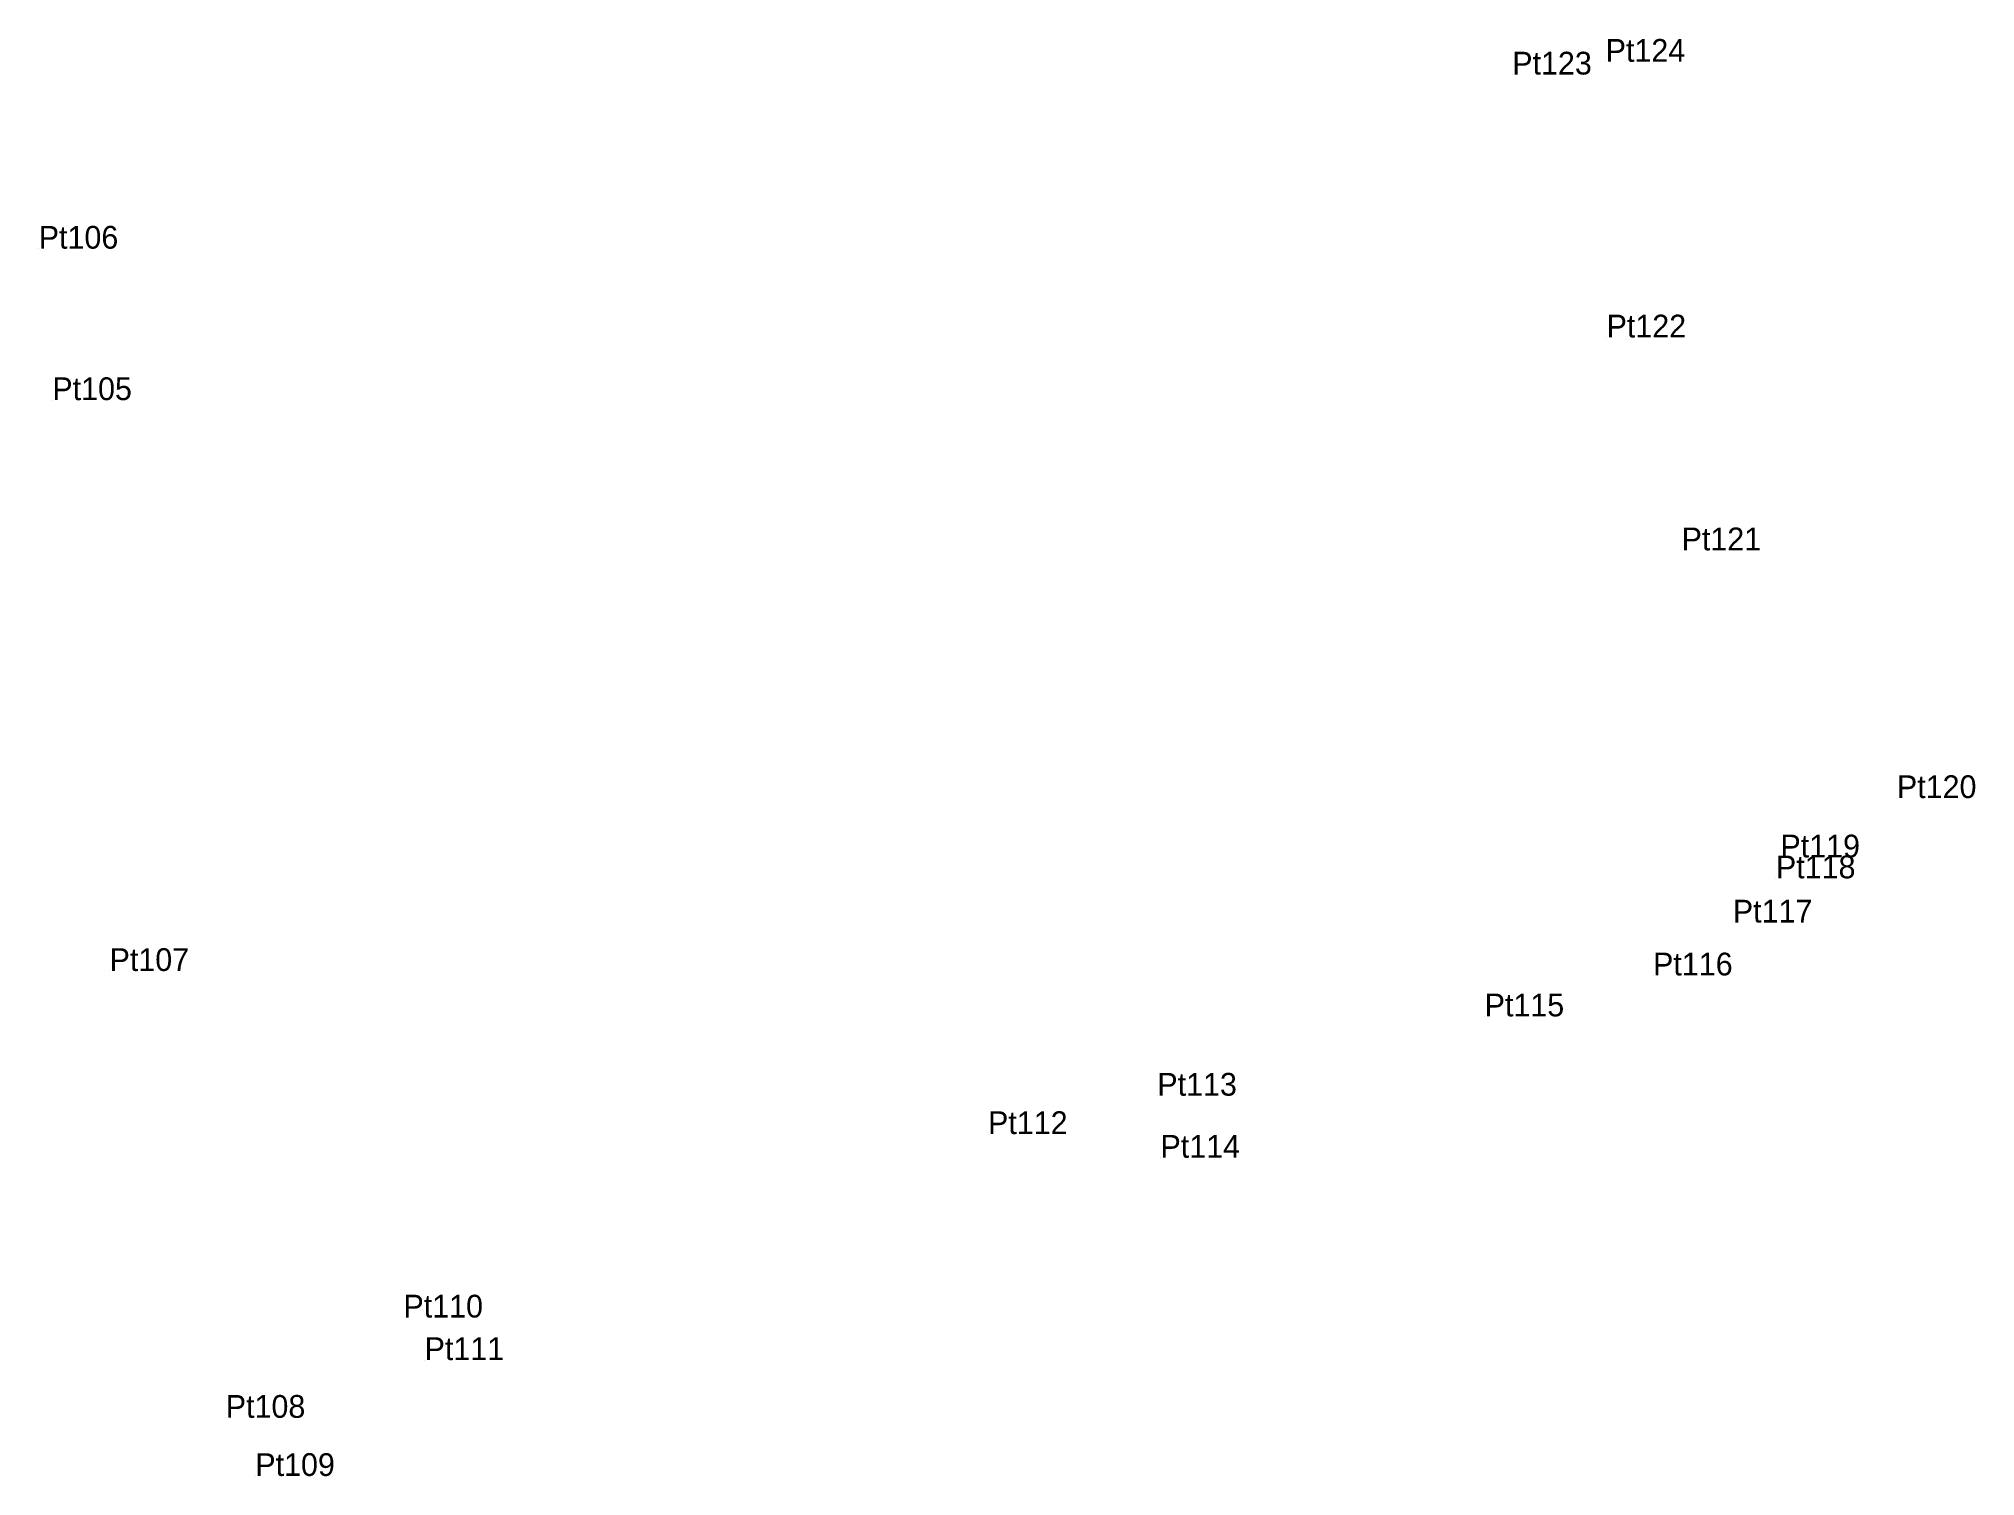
# Model space of a CAD drawing. Extents: x 0 to 667379, y 0 to 1854856.
# Drawn here: x 535448.8 to 535601.9, y 1836710.9 to 1836824.6 of the extents above; entities that cross this region are included whole.
import ezdxf

# ---------------------------------------------------------------- set-up
doc = ezdxf.new("R2010")
doc.units = 0
doc.layers.add('Level 12', color=7, linetype='Continuous')
doc.layers.add('Level 7', color=7, linetype='Continuous')

msp = doc.modelspace()

# ---------------------------------------------------------------- texts
at = {"layer": 'Level 12'}
for s, p in [('Pt124', (535572.719, 1836822.767)), ('Pt123', (535565.334, 1836821.76)), ('Pt106', (535448.834, 1836807.987)), ('Pt122', (535572.79, 1836800.964)), ('Pt105', (535449.91, 1836796.008)), ('Pt121', (535578.722, 1836784.127)), ('Pt120', (535595.745, 1836764.529)), ('Pt119', (535586.537, 1836759.836)), ('Pt118', (535586.18, 1836758.184)), ('Pt117', (535582.775, 1836754.684)), ('Pt107', (535454.436, 1836750.853)), ('Pt116', (535576.467, 1836750.504)), ('Pt115', (535563.15, 1836747.261)), ('Pt113', (535537.273, 1836740.989)), ('Pt112', (535523.888, 1836737.955)), ('Pt114', (535537.523, 1836736.082)), ('Pt110', (535477.67, 1836723.443)), ('Pt111', (535479.341, 1836720.081)), ('Pt108', (535463.622, 1836715.51)), ('Pt109', (535465.957, 1836710.911))]:
    msp.add_text(s, height=1.8, dxfattribs=at).set_placement(p)

# ---------------------------------------------------------------- linework, layer by layer
at = {"layer": 'Level 7'}
for p, q in [((535572.719, 1836822.767), (535572.719, 1836822.767)), ((535565.334, 1836821.76), (535565.334, 1836821.76)), ((535448.834, 1836807.987), (535448.834, 1836807.987)), ((535572.79, 1836800.964), (535572.79, 1836800.964)), ((535449.91, 1836796.008), (535449.91, 1836796.008)), ((535578.722, 1836784.127), (535578.722, 1836784.127)), ((535595.745, 1836764.529), (535595.745, 1836764.529)), ((535586.537, 1836759.836), (535586.537, 1836759.836)), ((535586.18, 1836758.184), (535586.18, 1836758.184)), ((535582.775, 1836754.684), (535582.775, 1836754.684)), ((535454.436, 1836750.853), (535454.436, 1836750.853)), ((535576.467, 1836750.504), (535576.467, 1836750.504)), ((535563.15, 1836747.261), (535563.15, 1836747.261)), ((535537.273, 1836740.989), (535537.273, 1836740.989)), ((535523.888, 1836737.955), (535523.888, 1836737.955)), ((535537.523, 1836736.082), (535537.523, 1836736.082)), ((535477.67, 1836723.443), (535477.67, 1836723.443)), ((535479.341, 1836720.081), (535479.341, 1836720.081)), ((535463.622, 1836715.51), (535463.622, 1836715.51)), ((535465.957, 1836710.911), (535465.957, 1836710.911))]:
    msp.add_line(p, q, dxfattribs=at)

msp.set_redraw_order([(e.dxf.handle, doc.entitydb.next_handle()) for e in msp.query("TEXT MTEXT ATTDEF DIMENSION ARC_DIMENSION")])  # texts and dimensions are drawn at this point

doc.saveas('drawing.dxf')
